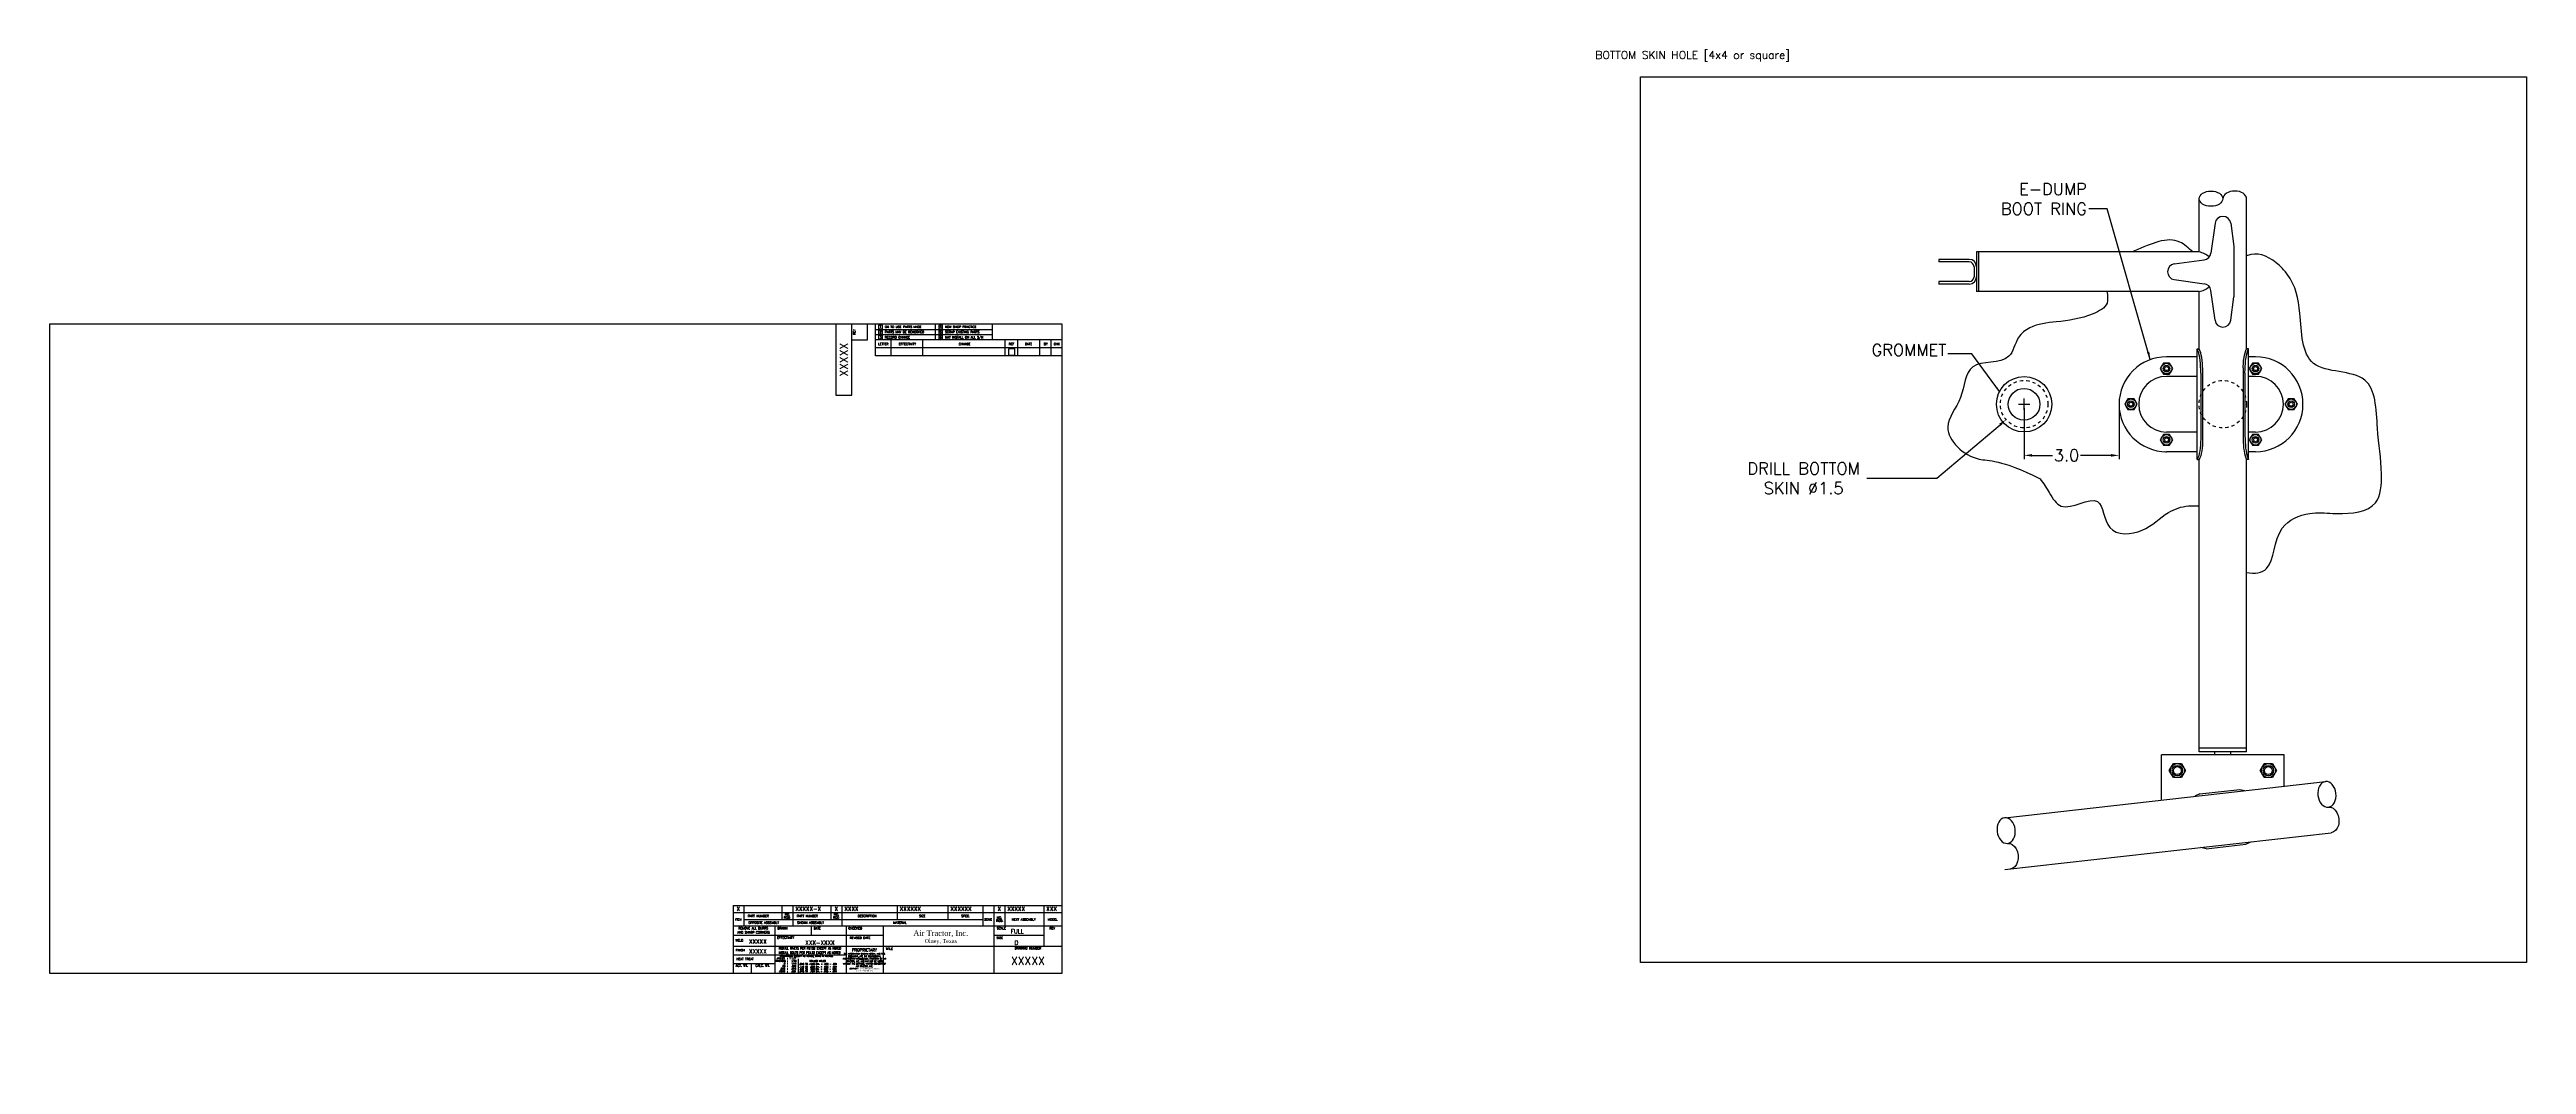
# Model space of a CAD drawing. Extents: x 0 to 235, y -192 to 68.
# Drawn here: x 0 to 78.3, y -2.9 to 29.2 of the extents above; entities that cross this region are included whole.
import ezdxf
from ezdxf.enums import TextEntityAlignment as Align

# ---------------------------------------------------------------- set-up
doc = ezdxf.new("R2010")
doc.units = 0
doc.header["$LTSCALE"] = 0.3
doc.header["$MEASUREMENT"] = 0
doc.linetypes.add('HIDDEN', pattern=[0.375, 0.25, -0.125])
doc.layers.get('Defpoints').update_dxf_attribs({"linetype": 'CONTINUOUS'})
for name, color, linetype in [('1', 1, 'CONTINUOUS'), ('HW', 6, 'CONTINUOUS'), ('NOTES', 2, 'CONTINUOUS'), ('TB', 1, 'CONTINUOUS'), ('TB Border', 9, 'CONTINUOUS')]:
    doc.layers.add(name, color=color, linetype=linetype)
doc.styles.add('050', font='romans', dxfattribs={"height": 0.05})
doc.styles.add('070', font='ROMANS', dxfattribs={"height": 0.07})
doc.styles.add('130', font='ROMANS', dxfattribs={"height": 0.125})
doc.styles.add('250', font='ROMANS', dxfattribs={"height": 0.25})
doc.styles.add('AT', font='georgia.ttf', dxfattribs={"height": 0.175})
doc.styles.add('ROMANS', font='ROMANS.shx')
doc.dimstyles.new('DECIMAL', dxfattribs={"dimtxt": 0.125, "dimasz": 0.15, "dimexe": 0.12, "dimexo": 0.12, "dimgap": 0.05, "dimtad": 0, "dimtih": 1, "dimtoh": 1, "dimzin": 4, "dimdsep": 46, "dimtxsty": 'ROMANS', "dimcen": 0.09, "dimclrd": 6, "dimclre": 6, "dimclrt": 256, "dimadec": 0, "dimazin": 0, "dimtfac": 0.72, "dimtofl": 0, "dimtmove": 0, "dimatfit": 3, "dimfxl": 1, "dimtolj": 1, "dimtzin": 4, "dimarcsym": 0})
doc.dimstyles.new('FRACTION', dxfattribs={"dimtxt": 0.125, "dimasz": 0.15, "dimexe": 0.12, "dimexo": 0.12, "dimgap": 0.05, "dimtad": 0, "dimtih": 1, "dimtoh": 1, "dimdec": 4, "dimzin": 4, "dimdsep": 46, "dimlunit": 5, "dimtxsty": 'ROMANS', "dimcen": 0.09, "dimclrd": 6, "dimclre": 6, "dimclrt": 256, "dimadec": 0, "dimazin": 0, "dimtfac": 0.72, "dimtdec": 4, "dimtofl": 0, "dimtmove": 0, "dimatfit": 3, "dimfxl": 1, "dimfrac": 2, "dimtolj": 1, "dimtzin": 4, "dimarcsym": 0})

# ---------------------------------------------------------------- blocks, each defined once
blk = doc.blocks.new('tbn')
at = {"layer": 'TB', "color": 6}
for p, q in [((-1.17, 0.86), (-1.17, 0)), ((-3.42, 0.585), (-1.17, 0.585)), ((-2.682, 0.452), (-2.682, 0.026))]:
    blk.add_line(p, q, dxfattribs=at)
at = {"layer": 'NOTES', "insert": (-1.142, 0.418), "char_height": 0.078125, "attachment_point": 4, "style": 'ROMANS'}
blk.add_mtext_dynamic_manual_height_columns('\\pxsm0.95,qc;{\\H1.152x;PROPRIETARY\\H0.86806x;\\W0.75;\\P\\H0.64x;\\C41;THE INFORMATION SHOWN HEREIN, AND THIS DOCUMENT, ARE THE CONFIDENTIAL PROPRIETARY INTELLECTUAL PROPERTY OF AIR TRACTOR, INC. AND MAY NOT BE USED WITHOUT THE EXPRESS, WRITTEN CONSENT OF AIR TRACTOR, INC.\\P\\H0.8x;COPYRIGHT \\fArial|b0|i0|c0|p34;\\W1;©\\fMS Shell Dlg|b0|i0|c0|p0;\\W0.75; EFFECTIVE DATE ABOVE\\PBY AIR TRACTOR, INC.}', width=1.11337, gutter_width=0.781, heights=[0], dxfattribs=at)
at = {"layer": 'TB', "color": 6, "style": '070'}
blk.add_text('EFFECTIVITY', height=0.07, dxfattribs=at).set_placement((-3.078, 1.126), align=Align.MIDDLE)
at = {"layer": 'TB', "color": 6, "style": '070', "width": 0.85}
for s, p in [('INSTALL RIVETS PER PS129 EXCEPT AS NOTED', (-2.312, 0.786)), ('INSTALL BOLTS PER PS130 EXCEPT AS NOTED', (-2.321, 0.652))]:
    blk.add_text(s, height=0.07, dxfattribs=at).set_placement(p, align=Align.MIDDLE)
at = {"layer": 'TB', "color": 6, "style": '050'}
for s, width, p in [('FRACTIONS', 0.8, (-3.395, 0.363)), ('1 1/2%%D', 0.9, (-2.959, 0.445)), ('1/16', 0.9, (-2.896, 0.363)), ('1/16', 0.9, (-2.896, 0.282))]:
    blk.add_text(s, height=0.05, dxfattribs=dict(at, width=width)).set_placement(p)
for s, p in [('ANGLES', (-3.357, 0.445)), ('.0000', (-3.292, 0.038)), ('.000', (-3.244, 0.119)), ('.00', (-3.196, 0.2)), ('.0', (-3.149, 0.282)), ('%%P', (-3.043, 0.445)), ('%%P', (-3.043, 0.363)), ('%%P', (-3.043, 0.282)), ('%%P', (-3.043, 0.2)), ('%%P', (-3.043, 0.119)), ('%%P', (-3.043, 0.036)), ('.030', (-2.896, 0.2)), ('.010', (-2.896, 0.119)), ('.001', (-2.896, 0.036)), ('.040 TO .1285 DIA. + .002 - .001', (-2.644, 0.267)), ('.136 TO  .228 DIA. + .003 - .001', (-2.644, 0.178)), ('.234 T0  .500 DIA. + .004 - .001', (-2.644, 0.107)), ('.515 TO  .750 DIA. + .005 - .001', (-2.644, 0.037))]:
    blk.add_text(s, height=0.05, dxfattribs=at).set_placement(p)
for s, p in [('TOLERANCES EXCEPT AS NOTED, UNITS IN INCHES', (-2.426, 0.514)), ('DRILLED HOLES', (-2.064, 0.364))]:
    blk.add_text(s, height=0.05, dxfattribs=at).set_placement(p, align=Align.CENTER)
blk = doc.blocks.new('ATB')
at = {"layer": 'TB', "color": 2, "width": 3.35, "attachment_point": 2, "style": 'AT'}
for s, insert, char_height in [('Air Tractor, Inc.', (-1.675, 0.494), 0.175), ('Olney, Texas', (-1.675, 0.222), 0.125)]:
    blk.add_mtext(s, dxfattribs=dict(at, insert=insert, char_height=char_height))
blk = doc.blocks.new('*D11')
at = {"layer": 'Defpoints', "color": 0, "transparency": 16777216}
for p in [(62.4, 17.987), (65.4, 17.987), (65.4, 16.371)]:
    blk.add_point(p, dxfattribs=at)
at = {"layer": 'NOTES', "color": 6, "lineweight": -2, "transparency": 16777216}
for p, q in [((62.4, 17.867), (62.4, 16.251)), ((65.4, 17.867), (65.4, 16.251)), ((62.65, 16.371), (63.297, 16.371)), ((65.15, 16.371), (64.183, 16.371))]:
    blk.add_line(p, q, dxfattribs=at)
at = {"layer": 'NOTES', "color": 6, "transparency": 16777216}
for points in [[(62.65, 16.412), (62.65, 16.329), (62.4, 16.371)], [(65.15, 16.412), (65.15, 16.329), (65.4, 16.371)]]:
    blk.add_solid(points, dxfattribs=at)
at = {"layer": 'NOTES', "transparency": 16777216, "insert": (63.74, 16.371), "char_height": 0.375, "attachment_point": 5, "style": 'ROMANS'}
blk.add_mtext('\\A1;3.0', dxfattribs=at)
blk = doc.blocks.new('*D12')
at = {"layer": 'Defpoints', "color": 0, "transparency": 16777216}
for p in [(62.971, 18.473), (61.828, 17.502)]:
    blk.add_point(p, dxfattribs=at)
at = {"layer": 'NOTES', "color": 6, "lineweight": -2, "transparency": 16777216}
for p, q in [((62.4, 17.897), (62.4, 18.077)), ((59.643, 15.645), (61.638, 17.34)), ((62.31, 17.987), (62.49, 17.987)), ((57.429, 15.645), (59.643, 15.645))]:
    blk.add_line(p, q, dxfattribs=at)
at = {"layer": 'NOTES', "color": 6, "transparency": 16777216}
blk.add_solid([(61.611, 17.372), (61.665, 17.308), (61.828, 17.502)], dxfattribs=at)
at = {"layer": 'NOTES', "transparency": 16777216, "insert": (55.432, 15.645), "char_height": 0.375, "attachment_point": 5, "style": 'ROMANS'}
blk.add_mtext('\\A1;DRILL BOTTOM\\PSKIN ∅1.5', dxfattribs=at)

msp = doc.modelspace()

# ---------------------------------------------------------------- linework, layer by layer
at = {"layer": '1', "color": 41}
for p, q in [((67.930193, 22.799991), (67.930193, 24.485513)), ((69.430193, 19.737491), (69.430193, 24.485513)), ((68.432533, 23.709112), (68.302613, 22.766111)), ((68.927854, 23.709112), (69.029866, 22.968678)), ((67.930193, 22.799991), (60.896678, 22.799991)), ((60.896678, 22.799991), (60.896678, 21.549991)), ((60.956678, 22.799991), (60.956678, 21.549991)), ((69.029866, 22.968678), (69.029866, 21.381305)), ((60.666678, 22.564991), (59.706678, 22.564991)), ((59.706678, 22.564991), (59.706678, 22.484991)), ((60.666678, 22.484991), (59.706678, 22.484991)), ((60.816678, 22.334991), (60.816678, 22.014991)), ((67.146072, 22.422652), (68.089073, 22.552572)), ((67.146072, 21.92733), (68.089073, 21.797411)), ((60.666678, 21.864991), (59.706678, 21.864991)), ((59.706678, 21.864991), (59.706678, 21.784991)), ((60.666678, 21.784991), (59.706678, 21.784991)), ((67.930193, 21.549991), (60.896678, 21.549991)), ((67.930193, 19.737491), (67.930193, 21.549991)), ((68.432533, 20.64087), (68.302613, 21.583871)), ((68.927854, 20.64087), (69.029866, 21.381305)), ((67.867193, 16.237491), (67.867193, 19.737491)), ((67.867193, 19.737491), (67.930193, 19.737491)), ((69.493193, 19.737491), (69.430193, 19.737491)), ((69.493193, 16.237491), (69.493193, 19.737491)), ((67.867193, 19.487491), (66.89992, 19.487491)), ((67.867193, 18.867491), (66.89992, 18.867491)), ((67.984413, 18.97339), (67.984413, 17.001592)), ((68.040651, 19.133069), (68.040651, 16.841913)), ((69.319735, 19.133069), (69.319735, 16.841913)), ((69.375973, 18.97339), (69.375973, 17.001592)), ((69.71242, 19.487491), (69.493193, 19.487491)), ((69.71242, 18.867491), (69.493193, 18.867491)), ((67.867193, 17.107491), (66.89992, 17.107491)), ((67.867193, 16.487491), (66.89992, 16.487491)), ((69.71242, 17.107491), (69.493193, 17.107491)), ((69.71242, 16.487491), (69.493193, 16.487491)), ((67.867193, 16.237491), (67.930193, 16.237491)), ((67.930193, 7.003241), (67.930193, 16.237491)), ((69.430193, 7.003241), (69.430193, 16.237491)), ((69.493193, 16.237491), (69.430193, 16.237491)), ((69.430193, 7.112241), (67.930193, 7.112241)), ((70.617693, 6.905619), (66.742693, 6.905619)), ((69.430193, 7.003241), (67.930193, 7.003241)), ((68.430193, 6.905619), (68.430193, 7.003241)), ((68.930193, 6.905619), (68.930193, 7.003241)), ((61.786323, 4.913954), (68.680193, 5.692635)), ((67.952349, 5.670805), (67.798746, 5.593073)), ((69.212068, 5.813093), (69.379139, 5.771583)), ((68.148318, 3.935837), (67.981247, 3.977348)), ((69.408037, 4.078126), (69.56164, 4.155857))]:
    msp.add_line(p, q, dxfattribs=at)
at = {"layer": '1', "color": 41, "linetype": 'Continuous'}
for p, q in [((66.742693, 5.473789), (66.742693, 6.905619)), ((70.617693, 5.911481), (70.617693, 6.905619)), ((67.952349, 5.670805), (69.212068, 5.813093)), ((68.680193, 5.692635), (71.924213, 6.059056)), ((61.786323, 3.277614), (72.106713, 4.44333)), ((68.148318, 3.935837), (69.408037, 4.078126))]:
    msp.add_line(p, q, dxfattribs=at)
at = {"layer": '1', "color": 41}
for points in [[(67.984413, 18.97339), (67.984071, 18.982022), (67.980133, 19.082747), (67.975236, 19.182026), (67.968749, 19.278812), (67.960149, 19.37186), (67.948914, 19.459926), (67.934524, 19.541767), (67.916454, 19.616137), (67.894185, 19.681794), (67.867193, 19.737491)], [(68.040651, 19.133069), (68.038236, 19.182026), (68.031749, 19.278812), (68.023149, 19.37186), (68.011914, 19.459926), (67.997524, 19.541767), (67.979454, 19.616137), (67.957185, 19.681794), (67.930193, 19.737491)], [(69.319735, 19.133069), (69.32215, 19.182026), (69.328637, 19.278812), (69.337237, 19.37186), (69.348472, 19.459926), (69.362863, 19.541767), (69.380932, 19.616137), (69.403202, 19.681794), (69.430193, 19.737491)], [(69.375973, 18.97339), (69.376316, 18.982022), (69.380253, 19.082747), (69.38515, 19.182026), (69.391637, 19.278812), (69.400237, 19.37186), (69.411472, 19.459926), (69.425863, 19.541767), (69.443932, 19.616137), (69.466202, 19.681794), (69.493193, 19.737491)], [(67.984413, 17.001592), (67.984071, 16.99296), (67.980133, 16.892235), (67.975236, 16.792956), (67.968749, 16.69617), (67.960149, 16.603122), (67.948914, 16.515056), (67.934524, 16.433215), (67.916454, 16.358845), (67.894185, 16.293189), (67.867193, 16.237491)], [(68.040651, 16.841913), (68.038236, 16.792956), (68.031749, 16.69617), (68.023149, 16.603122), (68.011914, 16.515056), (67.997524, 16.433215), (67.979454, 16.358845), (67.957185, 16.293189), (67.930193, 16.237491)], [(69.319735, 16.841913), (69.32215, 16.792956), (69.328637, 16.69617), (69.337237, 16.603122), (69.348472, 16.515056), (69.362863, 16.433215), (69.380932, 16.358845), (69.403202, 16.293189), (69.430193, 16.237491)], [(69.375973, 17.001592), (69.376316, 16.99296), (69.380253, 16.892235), (69.38515, 16.792956), (69.391637, 16.69617), (69.400237, 16.603122), (69.411472, 16.515056), (69.425863, 16.433215), (69.443932, 16.358845), (69.466202, 16.293189), (69.493193, 16.237491)]]:
    msp.add_lwpolyline(points, dxfattribs=at)
for points in [[(67.497693, 6.405619), (67.370193, 6.184783), (67.115193, 6.184783), (66.987693, 6.405619), (67.115193, 6.626456), (67.370193, 6.626456)], [(70.372693, 6.405619), (70.245193, 6.184783), (69.990193, 6.184783), (69.862693, 6.405619), (69.990193, 6.626456), (70.245193, 6.626456)]]:
    msp.add_lwpolyline(points, close=True, dxfattribs=at)
at = {"layer": '1'}
for radius in [0.875, 0.5]:
    msp.add_circle((62.39992, 17.987491), radius, dxfattribs=at)
at = {"layer": '1', "color": 4, "linetype": 'HIDDEN'}
msp.add_circle((62.39992, 17.987491), 0.75, dxfattribs=at)
at = {"layer": '1', "color": 41, "linetype": 'HIDDEN'}
msp.add_circle((68.680193, 17.987491), 0.75, dxfattribs=at)
at = {"layer": '1', "color": 41}
for centre, radius in [((67.242693, 6.405619), 0.220836), ((67.242693, 6.405619), 0.166284), ((67.242693, 6.405619), 0.125), ((70.117693, 6.405619), 0.220836), ((70.117693, 6.405619), 0.166284), ((70.117693, 6.405619), 0.125)]:
    msp.add_circle(centre, radius, dxfattribs=at)
for centre, radius, start, end in [((68.680193, 23.674991), 0.25, 7.84442213, 172.15557787), ((67.820663, 22.174991), 0.634525, 47.5124252, 80.05999294), ((68.054952, 22.800232), 0.25, 277.84442213, 352.15557787), ((60.666678, 22.334991), 0.23, 0, 90), ((60.666678, 22.334991), 0.15, 0, 90), ((60.666678, 22.014991), 0.15, 270, 0), ((60.666678, 22.014991), 0.23, 270, 0), ((67.180193, 22.174991), 0.25, 97.84442213, 262.15557787), ((67.820663, 22.174991), 0.634525, 279.94000706, 312.4875748), ((68.054952, 21.54975), 0.25, 7.84442213, 82.15557787), ((68.680193, 20.674991), 0.25, 187.84442213, 352.15557787), ((66.89992, 17.987491), 1.5, 90, 270), ((66.89992, 17.987491), 0.88, 90, 270), ((69.71242, 17.987491), 1.5, 270, 90), ((69.71242, 17.987491), 0.88, 270, 90), ((66.89992, 17.987491), 1.5, 267.64567475, 270)]:
    msp.add_arc(centre, radius, start, end, dxfattribs=at)
msp.add_ellipse((68.305193, 24.485513), major_axis=(-0.375, 0), ratio=0.644363294, dxfattribs=at)
msp.add_ellipse((69.055193, 24.485513), major_axis=(-0.375, 0), ratio=0.644363294, start_param=3.141592654, end_param=6.283185307, dxfattribs=at)
at = {"layer": '1', "color": 41, "extrusion": (0, 0, -1)}
for centre in [(71.969838, 5.655124), (61.831948, 4.510022)]:
    msp.add_ellipse(centre, major_axis=(-0.045625, 0.403931), ratio=0.707106781, dxfattribs=at)
for centre in [(72.061088, 4.847262), (61.923198, 3.702159)]:
    msp.add_ellipse(centre, major_axis=(-0.045625, 0.403931), ratio=0.707106781, start_param=0, end_param=3.141592654, dxfattribs=at)
at = {"layer": '1', "color": 41}
for points, knots in [([(67.736061, 22.799991), (67.593645, 22.923074), (67.099413, 23.380191), (66.406763, 23.05762), (65.836992, 22.811273), (65.810968, 22.799991)], [16.813682982, 16.813682982, 16.813682982, 16.813682982, 17.148247365, 18.061773378, 18.105444779, 18.105444779, 18.105444779, 18.105444779]), ([(69.430193, 12.670712), (69.69005, 12.616743), (70.323629, 12.701437), (70.270079, 14.141756), (71.359766, 14.594005), (71.944867, 14.54428), (72.687744, 14.517795), (73.651086, 14.606734), (73.727625, 16.018835), (73.561894, 16.952412), (73.526346, 18.137131), (73.131097, 19.119103), (71.156246, 18.863593), (71.175611, 20.822811), (70.967595, 21.831299), (70.31566, 22.55904), (69.811441, 22.816611), (69.474121, 22.694813), (69.430193, 22.675229)], [5.526363781, 5.526363781, 5.526363781, 5.526363781, 6.011150018, 6.868724906, 7.487779689, 7.952698964, 8.033497701, 8.82324473, 9.40027163, 10.319360276, 10.837349586, 11.307152953, 12.373385979, 13.40388114, 14.223414731, 14.431191342, 15.043100284, 15.13586256, 15.13586256, 15.13586256, 15.13586256]), ([(65.014355, 21.549991), (65.035843, 21.419525), (65.089687, 21.09262), (64.346716, 20.704799), (63.544131, 20.598197), (62.669076, 20.517756), (62.128853, 20.083997), (61.988675, 19.184521), (60.529049, 19.479123), (60.526389, 18.133758), (59.624222, 17.178803), (60.80269, 16.053042), (61.618094, 16.271661), (62.905189, 15.633024)], [0, 0, 0, 0, 0.366127089, 0.917395957, 2.116976172, 2.969201237, 3.441379411, 4.107434848, 5.294783189, 6.339612585, 7.359872273, 8.769221555, 9.683539121, 9.683539121, 9.683539121, 9.683539121]), ([(62.905189, 15.633024), (63.007606, 15.494529), (63.220711, 15.160528), (63.623459, 14.447754), (64.912066, 15.381737), (64.913347, 13.790616), (66.243389, 13.896441), (66.821305, 14.554192), (67.482765, 14.795569), (67.816377, 14.779412), (67.930193, 14.7739)], [10.948818081, 10.948818081, 10.948818081, 10.948818081, 11.41900831, 11.990819048, 13.139755435, 14.049268555, 15.077216477, 16.080783533, 16.739380696, 17.080417561, 17.080417561, 17.080417561, 17.080417561])]:
    msp.add_open_spline(points, degree=3, knots=knots, dxfattribs=at)
at = {"layer": 'HW', "color": 41}
for p, q in [((66.801771, 19.282491), (66.703621, 19.112491)), ((66.703621, 19.112491), (66.801771, 18.942491)), ((66.99807, 19.282491), (66.801771, 19.282491)), ((66.801771, 18.942491), (66.99807, 18.942491)), ((67.096219, 19.112491), (66.99807, 19.282491)), ((66.99807, 18.942491), (67.096219, 19.112491)), ((69.614271, 19.282491), (69.516121, 19.112491)), ((69.516121, 19.112491), (69.614271, 18.942491)), ((69.81057, 19.282491), (69.614271, 19.282491)), ((69.614271, 18.942491), (69.81057, 18.942491)), ((69.908719, 19.112491), (69.81057, 19.282491)), ((69.81057, 18.942491), (69.908719, 19.112491)), ((65.676771, 18.157491), (65.578621, 17.987491)), ((65.87307, 18.157491), (65.676771, 18.157491)), ((65.971219, 17.987491), (65.87307, 18.157491)), ((70.739271, 18.157491), (70.641121, 17.987491)), ((70.93557, 18.157491), (70.739271, 18.157491)), ((71.033719, 17.987491), (70.93557, 18.157491)), ((65.578621, 17.987491), (65.676771, 17.817491)), ((65.676771, 17.817491), (65.87307, 17.817491)), ((65.87307, 17.817491), (65.971219, 17.987491)), ((70.641121, 17.987491), (70.739271, 17.817491)), ((70.739271, 17.817491), (70.93557, 17.817491)), ((70.93557, 17.817491), (71.033719, 17.987491)), ((66.801771, 17.032491), (66.703621, 16.862491)), ((66.703621, 16.862491), (66.801771, 16.692491)), ((66.99807, 17.032491), (66.801771, 17.032491)), ((66.801771, 16.692491), (66.99807, 16.692491)), ((67.096219, 16.862491), (66.99807, 17.032491)), ((66.99807, 16.692491), (67.096219, 16.862491)), ((69.614271, 17.032491), (69.516121, 16.862491)), ((69.516121, 16.862491), (69.614271, 16.692491)), ((69.81057, 17.032491), (69.614271, 17.032491)), ((69.614271, 16.692491), (69.81057, 16.692491)), ((69.908719, 16.862491), (69.81057, 17.032491)), ((69.81057, 16.692491), (69.908719, 16.862491))]:
    msp.add_line(p, q, dxfattribs=at)
for centre, radius in [((66.89992, 19.112491), 0.167928), ((66.89992, 19.112491), 0.103819), ((66.89992, 19.112491), 0.0625), ((69.71242, 19.112491), 0.167928), ((69.71242, 19.112491), 0.103819), ((69.71242, 19.112491), 0.0625), ((65.77492, 17.987491), 0.167928), ((65.77492, 17.987491), 0.103819), ((65.77492, 17.987491), 0.0625), ((70.83742, 17.987491), 0.167928), ((70.83742, 17.987491), 0.103819), ((70.83742, 17.987491), 0.0625), ((66.89992, 16.862491), 0.167928), ((66.89992, 16.862491), 0.103819), ((66.89992, 16.862491), 0.0625), ((69.71242, 16.862491), 0.167928), ((69.71242, 16.862491), 0.103819), ((69.71242, 16.862491), 0.0625)]:
    msp.add_circle(centre, radius, dxfattribs=at)
at = {"layer": 'NOTES'}
for p, q in [((50.274358, 28.338846), (78.274358, 28.338846)), ((50.274358, 0.338846), (50.274358, 28.338846)), ((78.274358, 28.338846), (78.274358, 0.338846)), ((78.274358, 0.338846), (50.274358, 0.338846))]:
    msp.add_line(p, q, dxfattribs=at)
at = {"layer": 'NOTES', "color": 6}
for p, q in [((62.39992, 17.807491), (62.39992, 18.167491)), ((62.21992, 17.987491), (62.57992, 17.987491))]:
    msp.add_line(p, q, dxfattribs=at)
at = {"layer": 'TB', "color": 9}
for p, q in [((24.8495, 20.52), (24.8495, 18.27)), ((25.3495, 18.27), (25.3495, 20.52)), ((25.8495, 20.02), (25.8495, 20.52)), ((26.0995, 19.52), (26.0995, 20.52)), ((29.7995, 20.02), (29.7995, 20.52)), ((25.3495, 20.02), (25.8495, 20.02)), ((31.9995, 20.02), (26.0995, 20.02)), ((24.8495, 18.27), (25.3495, 18.27)), ((21.5995, 2.145), (21.5995, 0)), ((29.8395, 2.145), (29.8395, 0)), ((21.5995, 1.5), (31.9995, 1.5)), ((21.5995, 0.86), (31.9995, 0.86)), ((22.9195, 1.5), (22.9195, 0)), ((26.3395, 1.5), (26.3395, 0))]:
    msp.add_line(p, q, dxfattribs=at)
at = {"layer": 'TB', "color": 6}
for p, q in [((26.0995, 20.353333), (29.7995, 20.353333)), ((27.9995, 20.02), (27.9995, 20.52)), ((26.0995, 20.186667), (29.7995, 20.186667)), ((31.9995, 19.77), (26.0995, 19.77)), ((26.5995, 19.52), (26.5995, 20.02)), ((27.5995, 19.52), (27.5995, 20.02)), ((30.1995, 19.52), (30.1995, 20.02)), ((30.5995, 19.52), (30.5995, 20.02)), ((31.2995, 19.52), (31.2995, 20.02)), ((31.6495, 19.52), (31.6495, 20.02)), ((31.9995, 19.52), (26.0995, 19.52)), ((21.5995, 2.145), (31.9995, 2.145)), ((21.5995, 1.92), (31.9995, 1.92)), ((21.9395, 2.145), (21.9395, 1.5)), ((21.9395, 1.7), (29.4895, 1.7)), ((23.1395, 2.145), (23.1395, 1.7)), ((23.4895, 2.145), (23.4895, 1.5)), ((24.6895, 2.145), (24.6895, 1.7)), ((25.0395, 2.145), (25.0395, 1.5)), ((26.7895, 2.145), (26.7895, 1.7)), ((28.3895, 2.145), (28.3895, 1.7)), ((29.4895, 2.145), (29.4895, 1.5)), ((30.1895, 2.145), (30.1895, 1.5)), ((31.4195, 2.145), (31.4195, 0.86)), ((21.5995, 1.2), (26.3395, 1.2)), ((24.0695, 1.5), (24.0695, 1.2)), ((25.1695, 1.5), (25.1695, 1.2)), ((25.1695, 1.2), (25.1695, 0.86)), ((29.8395, 1.2), (31.4195, 1.2)), ((21.5995, 0.585), (22.9195, 0.585)), ((21.5995, 0.31), (22.9195, 0.31)), ((22.1695, 0.31), (22.1695, 0))]:
    msp.add_line(p, q, dxfattribs=at)
for points in [[(26.3195, 20.49), (26.1995, 20.49), (26.1995, 20.37), (26.3195, 20.37)], [(28.2195, 20.49), (28.0995, 20.49), (28.0995, 20.37), (28.2195, 20.37)], [(26.3195, 20.323333), (26.1995, 20.323333), (26.1995, 20.203333), (26.3195, 20.203333)], [(26.3195, 20.156667), (26.1995, 20.156667), (26.1995, 20.036667), (26.3195, 20.036667)], [(28.2195, 20.323333), (28.0995, 20.323333), (28.0995, 20.203333), (28.2195, 20.203333)], [(28.2195, 20.156667), (28.0995, 20.156667), (28.0995, 20.036667), (28.2195, 20.036667)], [(30.4995, 19.74), (30.2995, 19.74), (30.2995, 19.54), (30.4995, 19.54)]]:
    msp.add_lwpolyline(points, close=True, dxfattribs=at)
at = {"layer": 'TB Border', "color": 9}
msp.add_lwpolyline([(31.9995, 0), (31.9995, 20.52), (0, 20.52), (0, 0)], close=True, dxfattribs=at)

# ---------------------------------------------------------------- block references
at = {"layer": 'NOTES'}
msp.add_blockref('tbn', (26.3395, 0), dxfattribs=at)
at = {"layer": 'TB'}
msp.add_blockref('ATB', (29.8395, 0.86), dxfattribs=at)

# ---------------------------------------------------------------- texts
at = {"layer": 'NOTES', "color": 11, "style": '250'}
for s, p in [('BOTTOM SKIN HOLE [4x4 or square]', (51.922252, 29.010072)), ('XXXXX', (30.9195, 0.39))]:
    msp.add_text(s, height=0.25, dxfattribs=at).set_placement(p, align=Align.MIDDLE)
msp.add_text('XXXXX', height=0.25, rotation=90, dxfattribs=at).set_placement((25.0995, 19.395), align=Align.MIDDLE)
at = {"layer": 'NOTES', "style": '130'}
for p in [(21.7695, 1.9675), (24.8645, 1.9675), (30.0145, 1.9675)]:
    msp.add_text('X', height=0.13, dxfattribs=at).set_placement(p, align=Align.CENTER)
for s, p in [('XXXXX-X', (23.5695, 1.9675)), ('XXXX', (25.1195, 1.9675)), ('XXXXXX', (26.8695, 1.9675)), ('XXXXXX', (28.4695, 1.9675)), ('XXXXX', (30.2695, 1.9675)), ('XXX', (31.4995, 1.9675)), ('XXXXX', (22.10601, 0.937599)), ('XXX-XXXX', (23.884061, 0.9)), ('FULL', (30.37601, 1.26)), ('D', (30.49601, 0.898406)), ('XXXXX', (22.10601, 0.628406))]:
    msp.add_text(s, height=0.13, dxfattribs=at).set_placement(p)
at = {"layer": 'NOTES', "char_height": 0.375, "attachment_point": 9}
for s, insert, style in [('\\A1;E-DUMP\\PBOOT RING', (64.382113, 23.976706), '130'), ('GROMMET', (59.941909, 19.51629), 'ROMANS')]:
    msp.add_mtext(s, dxfattribs=dict(at, insert=insert, style=style))
at = {"layer": 'TB', "color": 6, "style": '070'}
msp.add_text('REV', height=0.07, rotation=90, dxfattribs=at).set_placement((25.4295, 20.27), align=Align.MIDDLE)
for s, p in [('1', (26.2295, 20.4)), ('OK TO USE PARTS MADE', (26.3995, 20.4)), ('4', (28.1295, 20.4)), ('NOW SHOP PRACTICE', (28.2995, 20.4)), ('2', (26.2295, 20.233333)), ('3', (26.2295, 20.066667)), ('PARTS MAY BE REWORKED', (26.3995, 20.233333)), ('RECORD CHANGE', (26.3995, 20.066667)), ('5', (28.1295, 20.233333)), ('6', (28.1295, 20.066667)), ('SCRAP EXISTING PARTS', (28.2995, 20.233333)), ('MAY INSTALL ON ALL S/N', (28.2995, 20.066667))]:
    msp.add_text(s, height=0.07, dxfattribs=at).set_placement(p)
for s, p in [('LETTER', (26.3495, 19.89)), ('EFFECTIVITY', (27.1095, 19.89)), ('CHANGE', (28.9195, 19.89)), ('REF', (30.3995, 19.89)), ('DATE', (30.9395, 19.89)), ('BY', (31.4795, 19.89)), ('CHK', (31.8295, 19.89)), ('ITEM', (21.7695, 1.7)), ('PART NUMBER', (22.3995, 1.81)), ('OPPOSITE ASSEMBLY', (22.5695, 1.6)), ('RQD.', (23.3195, 1.76)), ('NO.', (23.3195, 1.86)), ('PART NUMBER', (23.9495, 1.81)), ('SHOWN ASSEMBLY', (24.0495, 1.6)), ('RQD.', (24.8695, 1.76)), ('NO.', (24.8695, 1.86)), ('DESCRIPTION', (25.8395, 1.81)), ('MATERIAL', (26.8745, 1.6)), ('SIZE', (27.5795, 1.81)), ('SPEC.', (28.9495, 1.81)), ('ZONE', (29.6595, 1.7)), ('RQD.', (30.0295, 1.66)), ('NO.', (30.0195, 1.76)), ('NEXT ASSEMBLY ', (30.8095, 1.7)), ('MODEL', (31.6995, 1.7)), ('WELD', (21.7995, 1.04)), ('AND SHARP CORNERS', (22.2495, 1.29)), ('REMOVE ALL BURRS', (22.2395, 1.42)), ('DRAWN', (23.1595, 1.42)), ('DATE', (24.2595, 1.42)), ('CHECKED', (25.4595, 1.42)), ('REVISED DATE', (25.610595, 1.12)), ('TITLE', (26.5395, 0.77)), ('SIZE', (30.0295, 1.12)), ('SCALE', (30.0795, 1.42)), ('DRAWING NUMBER', (30.9195, 0.79)), ('REV', (31.6895, 1.42)), ('ACT. WT.', (21.8795, 0.24)), ('FINISH', (21.8295, 0.73)), ('HEAT TREAT', (21.9795, 0.45)), ('CALC. WT.', (22.5395, 0.24))]:
    msp.add_text(s, height=0.07, dxfattribs=at).set_placement(p, align=Align.MIDDLE)

# ---------------------------------------------------------------- dimensions: what is measured, and where the dimension line sits
at = {"layer": 'NOTES'}
dim = msp.add_diameter_dim_2p(p1=(62.9715, 18.47308), p2=(61.828341, 17.501902), text='DRILL BOTTOM\\PSKIN <>', dimstyle='FRACTION', override={"dimtxt": 0.375, "dimasz": 0.25, "dimdec": 1, "dimlunit": 2}, dxfattribs=at)
dim.commit()
dim.dimension.update_dxf_attribs({"geometry": '*D12', "text_midpoint": (55.432259, 15.645004), "dimtype": 163})
at = {"layer": 'NOTES', "color": 6}
dim = msp.add_linear_dim(base=(65.39992, 16.370696), p1=(62.39992, 17.987491), p2=(65.39992, 17.987491), dimstyle='DECIMAL', override={"dimtxt": 0.375, "dimasz": 0.25, "dimdec": 1}, dxfattribs=at)
dim.commit()
dim.dimension.update_dxf_attribs({"geometry": '*D11', "text_midpoint": (63.739896, 16.370696), "dimtype": 160})

# ---------------------------------------------------------------- leaders
at = {"layer": 'NOTES', "annotation_type": 0, "has_hookline": 1, "hookline_direction": 1}
for points, override, text_width in [([(66.386439, 19.396866), (65.022129, 24.164206), (64.442113, 24.164206)], {"dimasz": 0.25, "dimgap": 0.06, "dimtad": 0}, 2.982143), ([(61.625514, 18.394825), (60.750835, 19.57879), (59.991909, 19.57879)], {"dimgap": 0.05, "dimtad": 0}, 2.553571)]:
    msp.add_leader(points, dimstyle='FRACTION', override=override, dxfattribs=dict(at, text_width=text_width))

doc.saveas('drawing.dxf')
